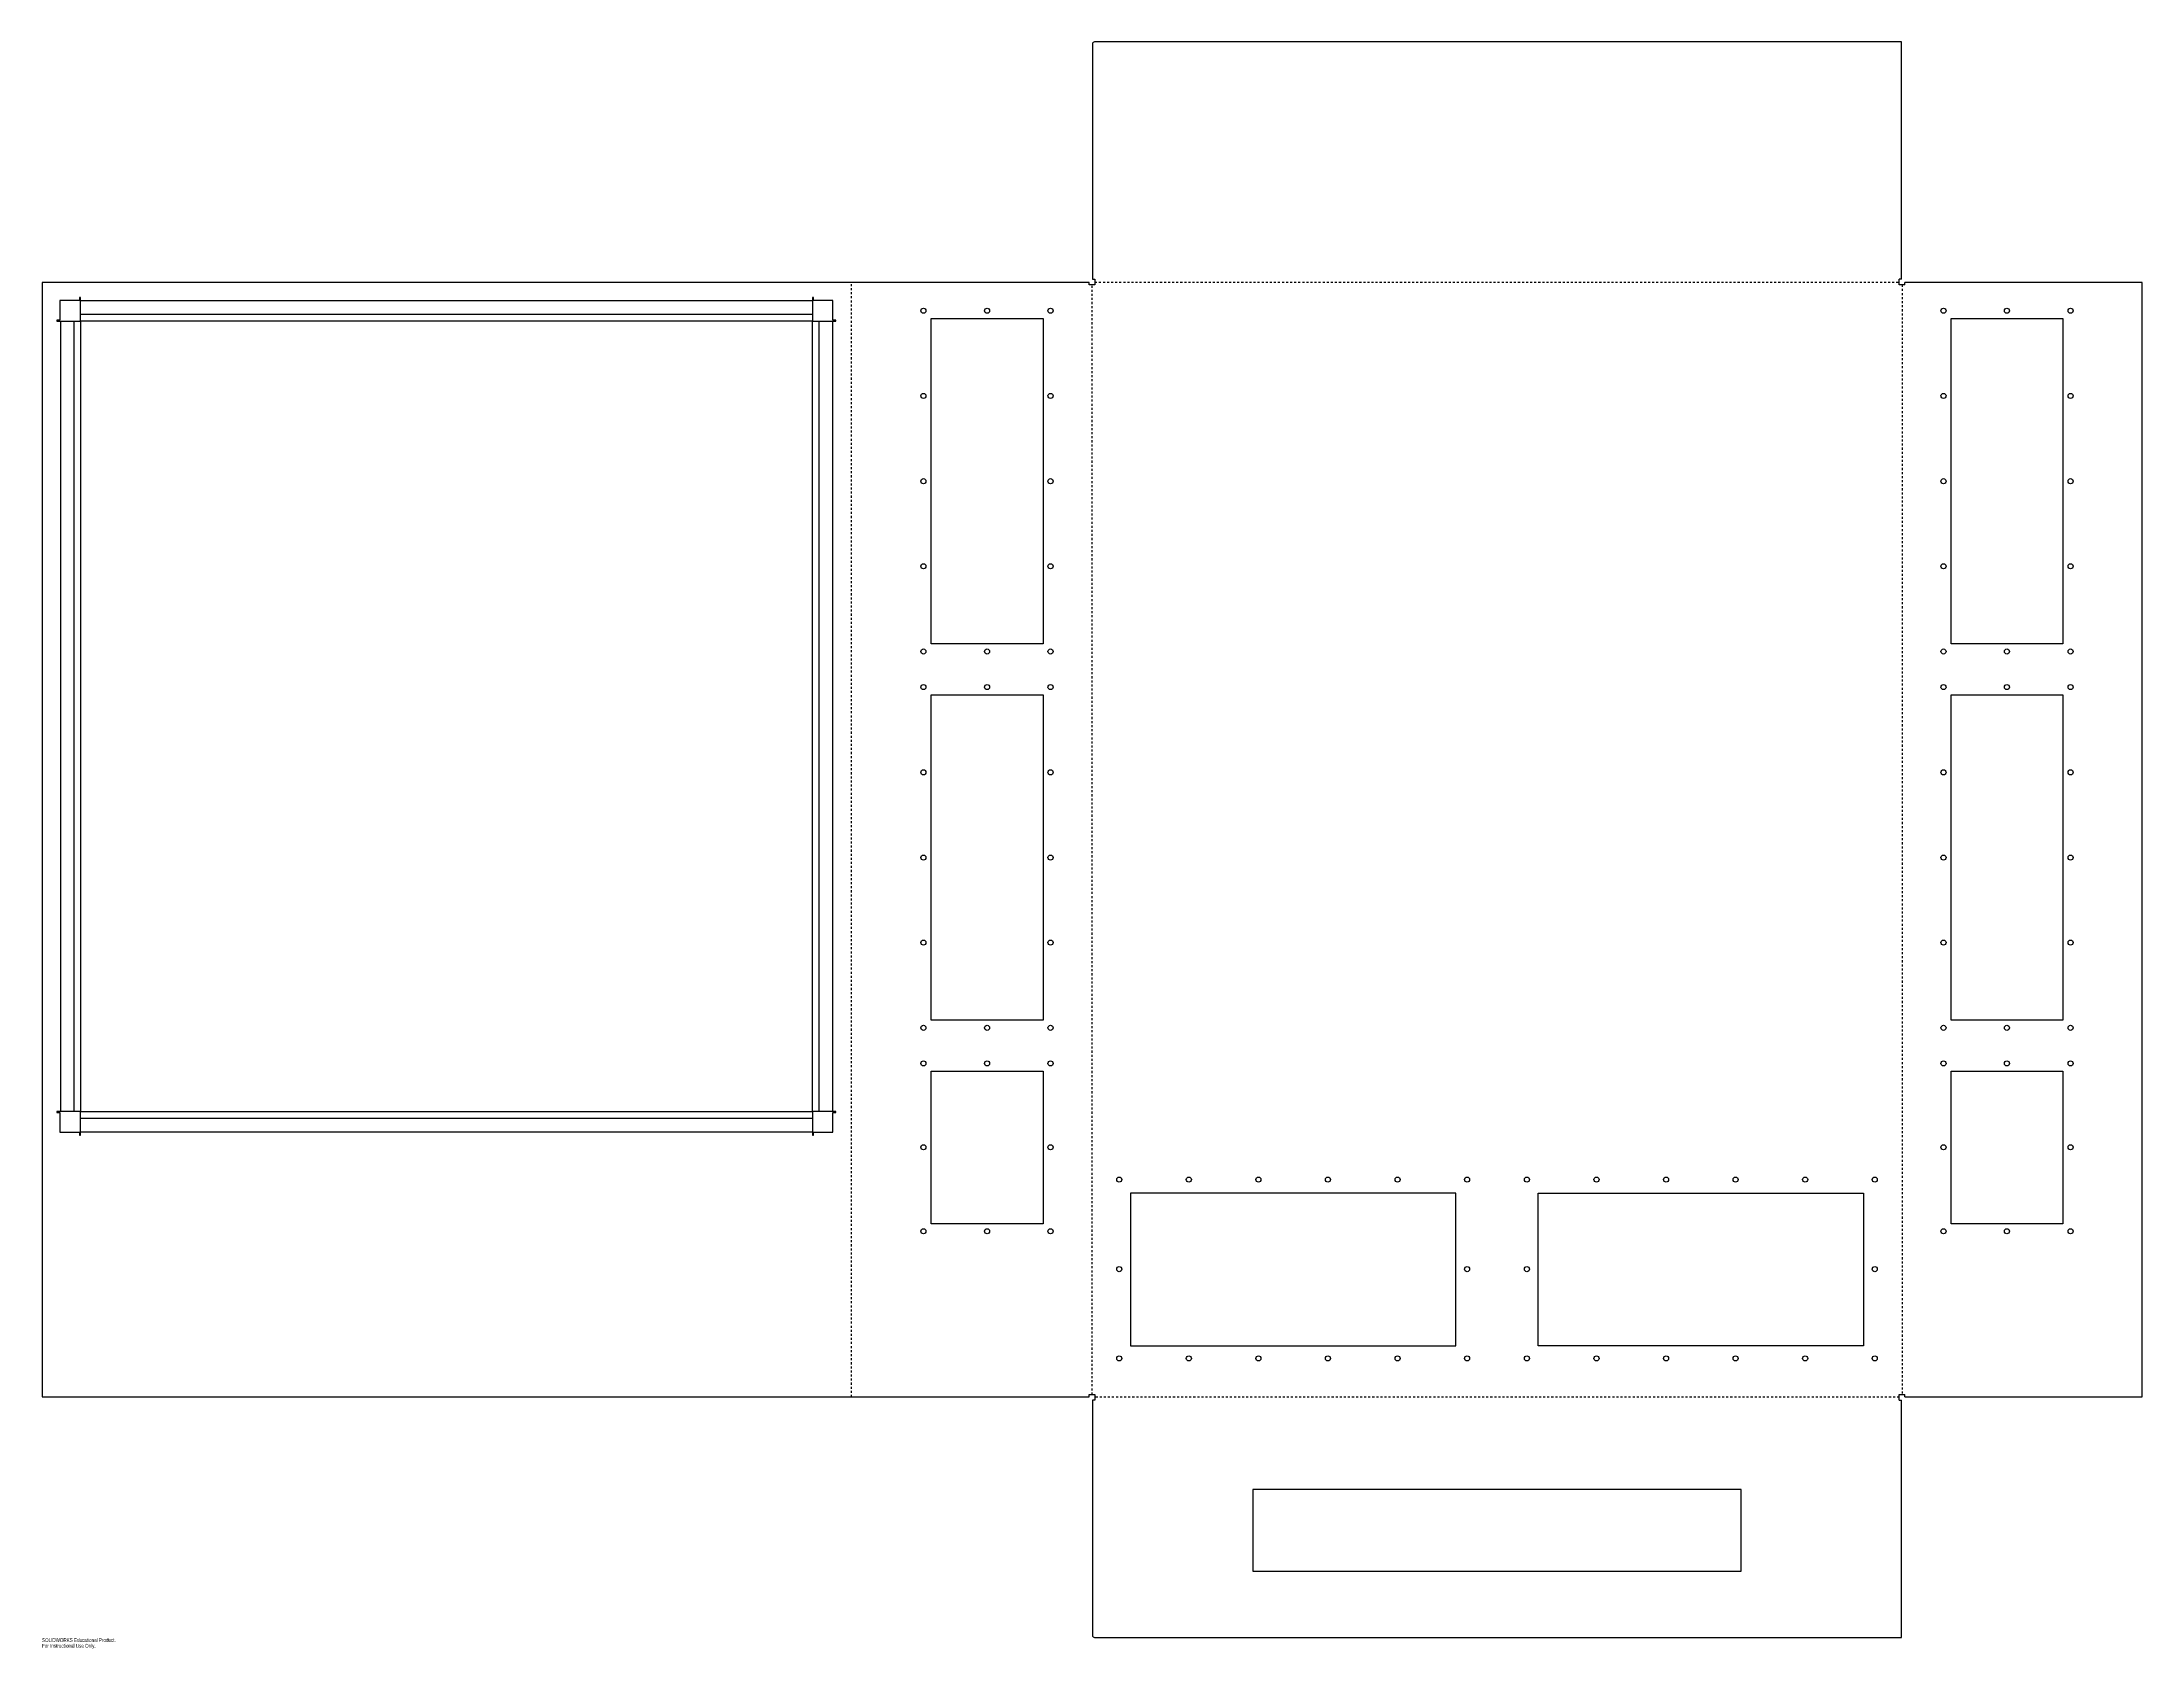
# Model space of a CAD drawing. Header units: inches. Extents: x -72 to 32, y -40 to 39.
import ezdxf

# ---------------------------------------------------------------- set-up
doc = ezdxf.new("R2010")
doc.units = ezdxf.units.IN
doc.header["$MEASUREMENT"] = 0
doc.linetypes.add('HIDDEN', pattern=[0.075, 0.05, -0.025])
doc.styles.add('SLDTEXTSTYLE0', font='TXT', dxfattribs={"width": 0.7})

msp = doc.modelspace()

# ---------------------------------------------------------------- linework, layer by layer
at = {"color": 7, "linetype": 'Continuous', "lineweight": 25}
for p, q in [((-19.89, 39.11), (-19.89, 27.55)), ((19.89, 39.21), (-19.79, 39.21)), ((19.89, 27.55), (19.89, 39.21)), ((-71.53, 27.39), (-71.53, -27.39)), ((-20.05, 27.39), (-71.53, 27.39)), ((-20.05, 27.27), (-20.05, 27.39)), ((-19.77, 27.27), (-20.05, 27.27)), ((-19.89, 27.55), (-19.77, 27.55)), ((-19.77, 27.55), (-19.77, 27.27)), ((19.89, 27.55), (19.77, 27.55)), ((19.77, 27.27), (19.77, 27.55)), ((20.05, 27.27), (19.77, 27.27)), ((20.05, 27.27), (20.05, 27.39)), ((31.71, 27.39), (20.05, 27.39)), ((31.71, -27.39), (31.71, 27.39)), ((-69.69, 26.5), (-70.65, 26.5)), ((-70.65, 26.5), (-70.65, 25.54)), ((-69.64, 26.65), (-69.69, 26.65)), ((-69.69, 26.65), (-69.69, 26.5)), ((-69.64, 25.49), (-69.64, 26.65)), ((-33.61, 26.65), (-33.66, 26.65)), ((-33.66, 26.65), (-33.66, 25.49)), ((-33.61, 26.5), (-33.61, 26.65)), ((-32.65, 26.5), (-33.61, 26.5)), ((-32.65, 25.54), (-32.65, 26.5)), ((-70.65, 25.54), (-70.8, 25.54)), ((-70.8, 25.54), (-70.8, 25.49)), ((-70.8, 25.49), (-69.64, 25.49)), ((-33.66, 25.49), (-69.64, 25.49)), ((-69.64, 25.49), (-69.64, -13.37)), ((-33.65, -13.37), (-33.65, 25.49)), ((-33.65, 25.49), (-32.5, 25.49)), ((-32.5, 25.54), (-32.65, 25.54)), ((-32.5, 25.49), (-32.5, 25.54)), ((-27.82, 25.62), (-22.32, 25.62)), ((-27.82, 9.62), (-27.82, 25.62)), ((-22.32, 25.62), (-22.32, 9.62)), ((22.32, 9.62), (22.32, 25.62)), ((22.32, 25.62), (27.82, 25.62)), ((27.82, 25.62), (27.82, 9.62)), ((-22.32, 9.62), (-27.82, 9.62)), ((27.82, 9.62), (22.32, 9.62)), ((-27.82, 7.12), (-22.32, 7.12)), ((-27.82, -8.88), (-27.82, 7.12)), ((-22.32, 7.12), (-22.32, -8.88)), ((22.32, -8.88), (22.32, 7.12)), ((22.32, 7.12), (27.82, 7.12)), ((27.82, 7.12), (27.82, -8.88)), ((-22.32, -8.88), (-27.82, -8.88)), ((27.82, -8.88), (22.32, -8.88)), ((-27.82, -11.38), (-22.32, -11.38)), ((-27.82, -18.88), (-27.82, -11.38)), ((-22.32, -11.38), (-22.32, -18.88)), ((22.32, -18.88), (22.32, -11.38)), ((22.32, -11.38), (27.82, -11.38)), ((27.82, -11.38), (27.82, -18.88)), ((-69.64, -13.37), (-70.8, -13.37)), ((-70.8, -13.37), (-70.8, -13.41)), ((-70.8, -13.41), (-70.65, -13.41)), ((-70.65, -13.41), (-70.65, -14.38)), ((-69.64, -14.53), (-69.64, -13.37)), ((-69.64, -13.37), (-33.66, -13.37)), ((-33.66, -13.37), (-33.66, -14.53)), ((-32.5, -13.37), (-33.65, -13.37)), ((-32.65, -14.38), (-32.65, -13.41)), ((-32.65, -13.41), (-32.5, -13.41)), ((-32.5, -13.41), (-32.5, -13.37)), ((-70.65, -14.38), (-69.69, -14.38)), ((-69.69, -14.38), (-69.69, -14.53)), ((-33.61, -14.53), (-33.61, -14.38)), ((-33.61, -14.38), (-32.65, -14.38)), ((-69.69, -14.53), (-69.64, -14.53)), ((-33.66, -14.53), (-33.61, -14.53)), ((-2.02, -17.38), (-18.02, -17.38)), ((-18.02, -17.38), (-18.02, -24.88)), ((-2.02, -24.88), (-2.02, -17.38)), ((2.02, -17.38), (18.02, -17.38)), ((2.02, -24.88), (2.02, -17.38)), ((18.02, -17.38), (18.02, -24.88)), ((-22.32, -18.88), (-27.82, -18.88)), ((27.82, -18.88), (22.32, -18.88)), ((-18.02, -24.88), (-2.02, -24.88)), ((18.02, -24.88), (2.02, -24.88)), ((-71.53, -27.39), (-20.05, -27.39)), ((-20.05, -27.27), (-19.77, -27.27)), ((-20.05, -27.39), (-20.05, -27.27)), ((-19.89, -27.55), (-19.89, -39.11)), ((-19.77, -27.55), (-19.89, -27.55)), ((-19.77, -27.27), (-19.77, -27.55)), ((19.77, -27.27), (20.05, -27.27)), ((19.77, -27.55), (19.77, -27.27)), ((19.77, -27.55), (19.89, -27.55)), ((19.89, -39.21), (19.89, -27.55)), ((20.05, -27.39), (20.05, -27.27)), ((20.05, -27.39), (31.71, -27.39)), ((-12, -31.95), (-12, -35.95)), ((12, -31.95), (-12, -31.95)), ((12, -35.95), (12, -31.95)), ((-12, -35.95), (12, -35.95)), ((-19.79, -39.21), (19.89, -39.21))]:
    msp.add_line(p, q, dxfattribs=at)
at = {"color": 7, "linetype": 'HIDDEN'}
for p, q in [((-31.73, -27.39), (-31.73, 27.39)), ((-19.91, -27.27), (-19.91, 27.27)), ((-19.77, 27.41), (19.77, 27.41)), ((19.91, 27.27), (19.91, -27.27)), ((19.77, -27.41), (-19.77, -27.41))]:
    msp.add_line(p, q, dxfattribs=at)
at = {"color": 7, "linetype": 'Continuous'}
for p, q in [((-33.66, 26.49), (-69.64, 26.49)), ((-33.66, 25.82), (-69.64, 25.82)), ((-70.63, 25.49), (-70.63, -13.37)), ((-69.96, 25.49), (-69.96, -13.37)), ((-33.33, -13.37), (-33.33, 25.49)), ((-32.66, -13.37), (-32.66, 25.49)), ((-69.64, -13.69), (-33.66, -13.69)), ((-69.64, -14.36), (-33.66, -14.36))]:
    msp.add_line(p, q, dxfattribs=at)
at = {"color": 7, "linetype": 'Continuous', "lineweight": 25}
for centre in [(-28.2, 26), (-25.07, 26), (-21.95, 26), (21.95, 26), (25.07, 26), (28.2, 26), (-28.2, 21.81), (-21.95, 21.81), (21.95, 21.81), (28.2, 21.81), (-28.2, 17.62), (-21.95, 17.62), (21.95, 17.62), (28.2, 17.62), (-28.2, 13.44), (-21.95, 13.44), (21.95, 13.44), (28.2, 13.44), (-28.2, 9.25), (-25.07, 9.25), (-21.95, 9.25), (21.95, 9.25), (25.07, 9.25), (28.2, 9.25), (-28.2, 7.5), (-25.07, 7.5), (-21.95, 7.5), (21.95, 7.5), (25.07, 7.5), (28.2, 7.5), (-28.2, 3.31), (-21.95, 3.31), (21.95, 3.31), (28.2, 3.31), (-28.2, -0.88), (-21.95, -0.88), (21.95, -0.88), (28.2, -0.88), (-28.2, -5.06), (-21.95, -5.06), (21.95, -5.06), (28.2, -5.06), (-28.2, -9.25), (-25.07, -9.25), (-21.95, -9.25), (21.95, -9.25), (25.07, -9.25), (28.2, -9.25), (-28.2, -11), (-25.07, -11), (-21.95, -11), (21.95, -11), (25.07, -11), (28.2, -11), (-28.2, -15.12), (-21.95, -15.12), (21.95, -15.12), (28.2, -15.12), (-18.57, -16.71), (-15.15, -16.71), (-11.73, -16.71), (-8.31, -16.71), (-4.89, -16.71), (-1.47, -16.71), (1.47, -16.71), (4.89, -16.71), (8.31, -16.71), (11.73, -16.71), (15.15, -16.71), (18.57, -16.71), (-28.2, -19.25), (-25.07, -19.25), (-21.95, -19.25), (21.95, -19.25), (25.07, -19.25), (28.2, -19.25), (-18.57, -21.11), (-1.47, -21.11), (1.47, -21.11), (18.57, -21.11), (-18.57, -25.5), (-15.15, -25.5), (-11.73, -25.5), (-8.31, -25.5), (-4.89, -25.5), (-1.47, -25.5), (1.47, -25.5), (4.89, -25.5), (8.31, -25.5), (11.73, -25.5), (15.15, -25.5), (18.57, -25.5)]:
    msp.add_circle(centre, 0.125, dxfattribs=at)
for centre, start, end in [((-19.79, 39.11), 90, 180), ((-19.79, -39.11), 180, 270)]:
    msp.add_arc(centre, 0.1, start, end, dxfattribs=at)

# ---------------------------------------------------------------- texts
at = {"color": 7, "linetype": 'Continuous', "char_height": 0.1903, "attachment_point": 1, "style": 'SLDTEXTSTYLE0'}
for s, insert in [('SOLIDWORKS Educational Product.', (-71.53, -39.25)), ('For Instructional Use Only.', (-71.53, -39.53))]:
    msp.add_mtext(s, dxfattribs=dict(at, insert=insert))

doc.saveas('drawing.dxf')
